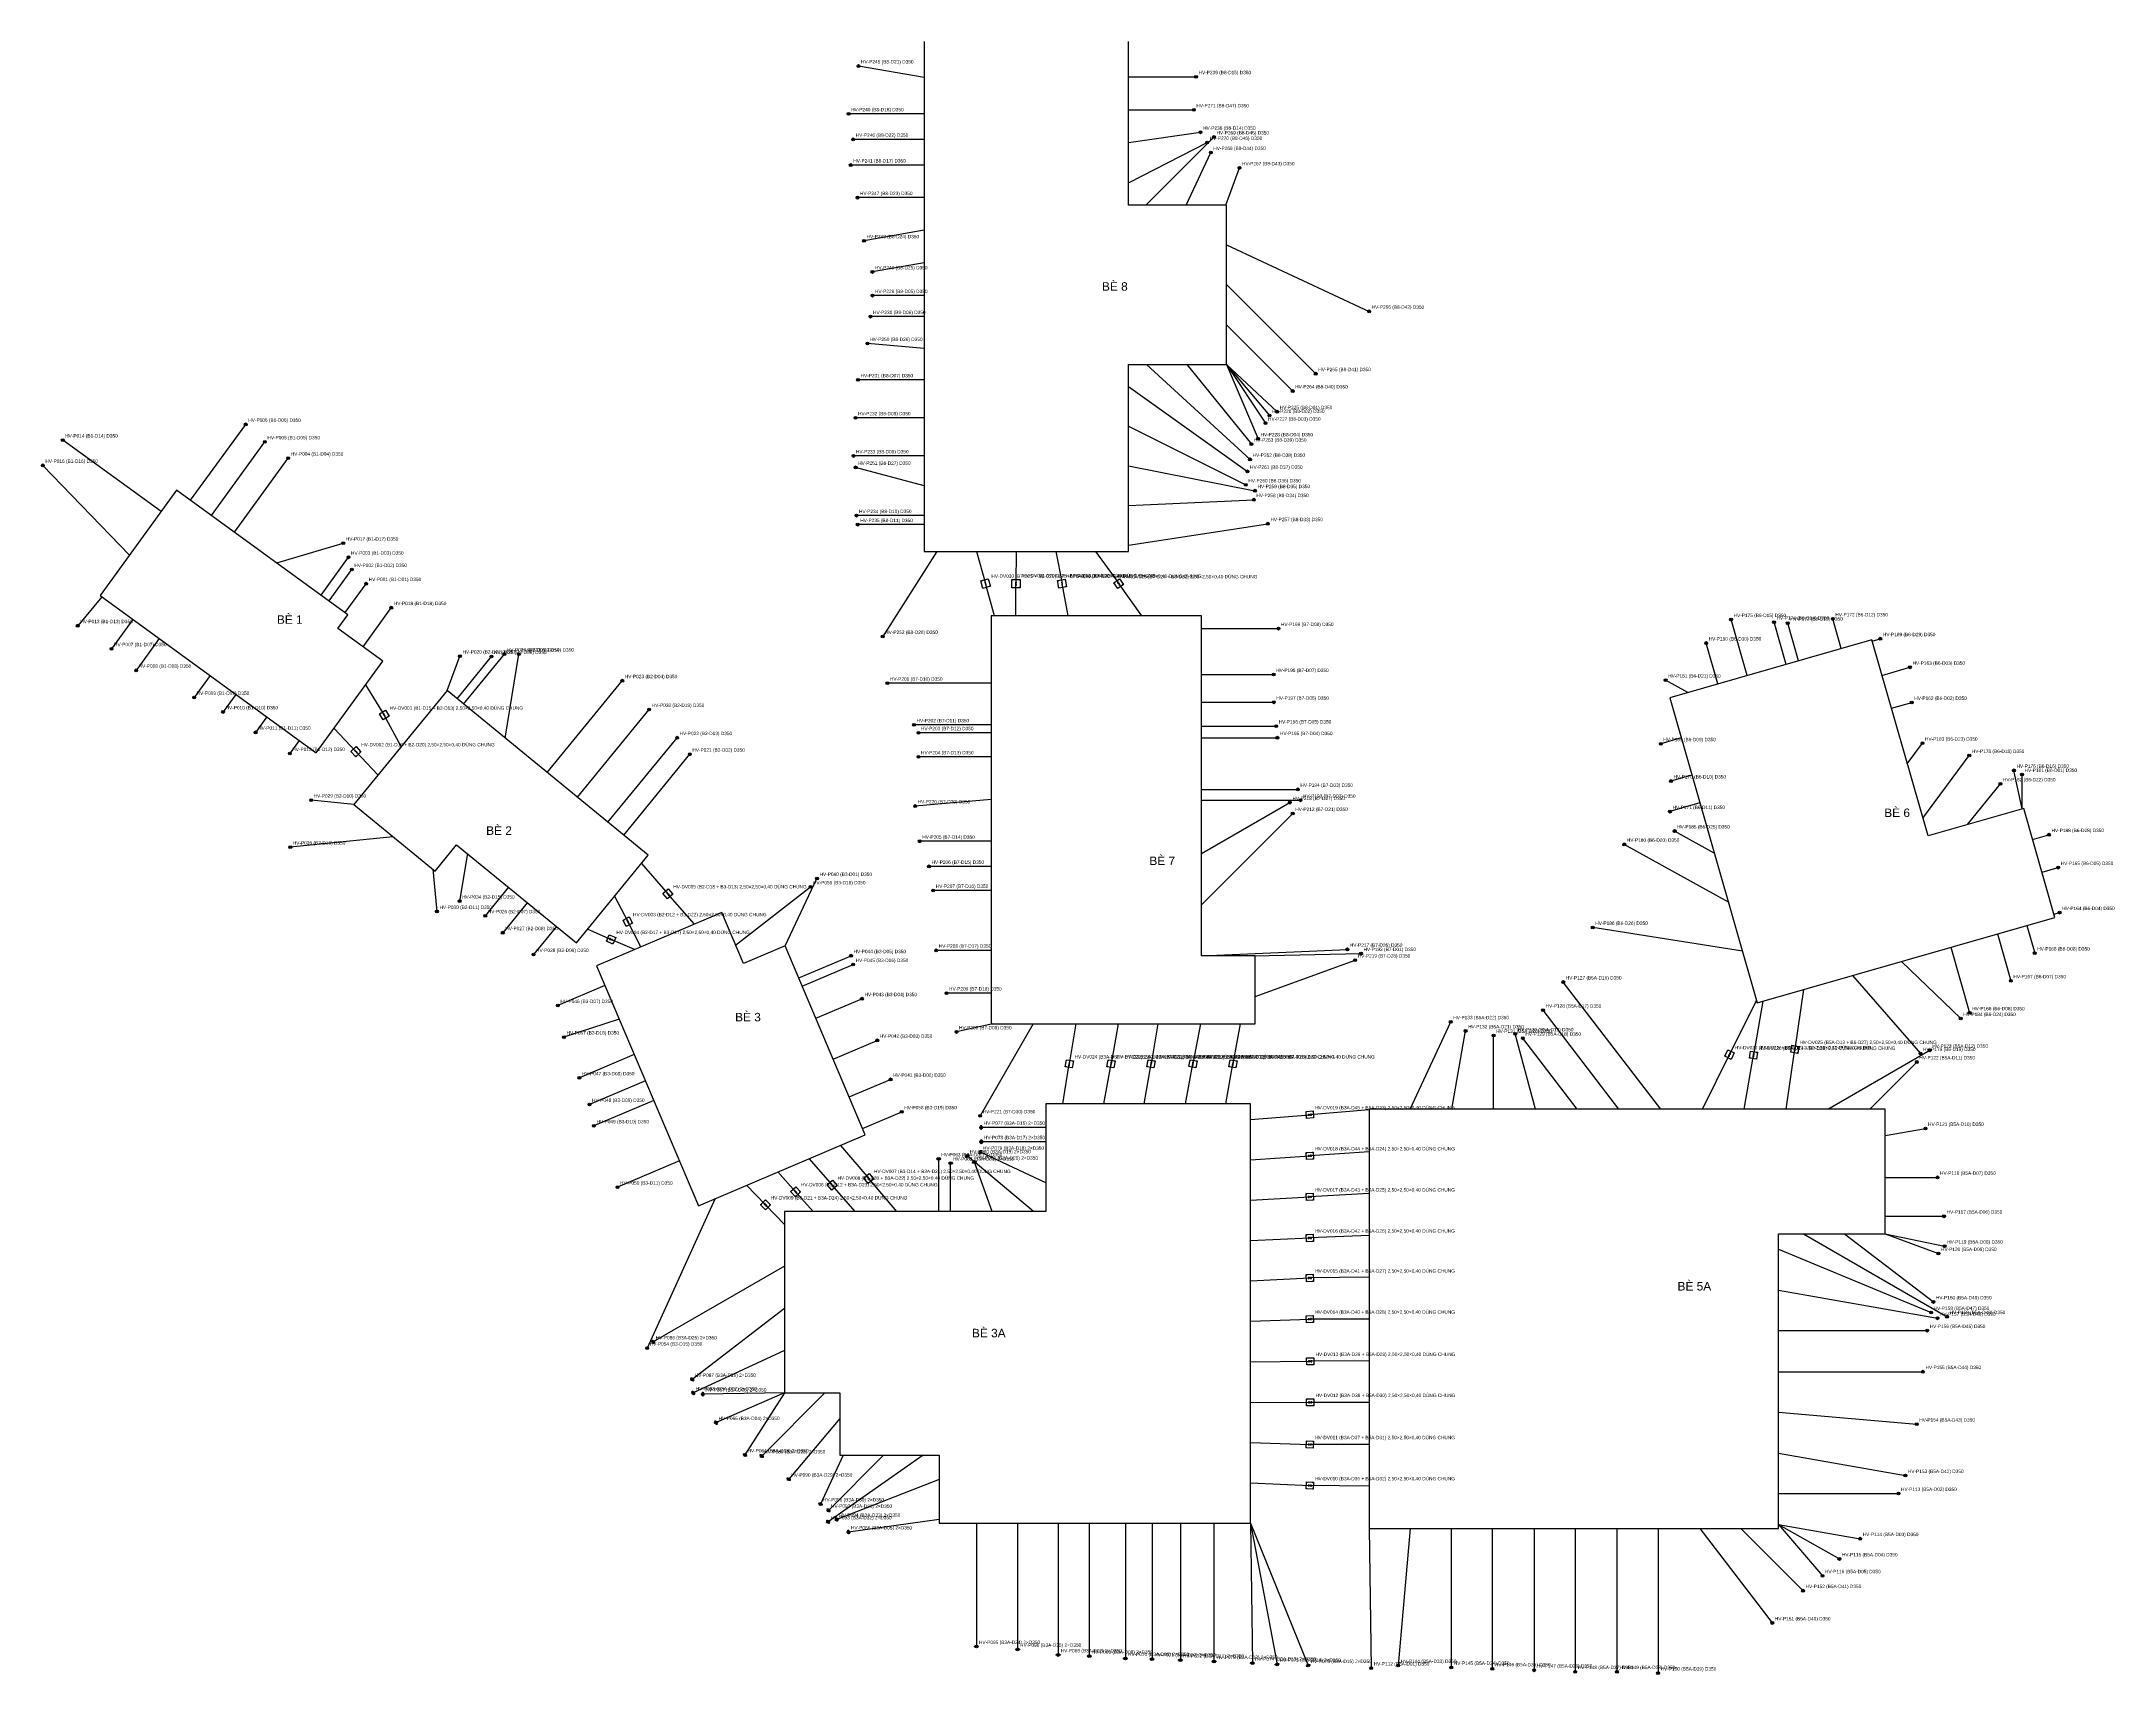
# Model space of a CAD drawing. Header units: metres. Extents: x -250 to 1222, y -294 to 420.
# Drawn here: x -250 to 482, y -294 to 282 of the extents above; entities that cross this region are included whole.
import ezdxf

# ---------------------------------------------------------------- set-up
doc = ezdxf.new("R2010")
doc.units = ezdxf.units.M
for name, color, linetype in [('01_BE_PIN', 4, 'Continuous'), ('02_DAY_NEO_BO', 3, 'Continuous'), ('03_DAY_NEO_DAY', 1, 'Continuous'), ('04_COC_KHOAN_NHOI_BO', 2, 'Continuous'), ('05_DE_NEO_VIT_XOAN', 6, 'Continuous'), ('06_TOA_DO_TEXT', 7, 'Continuous')]:
    doc.layers.add(name, color=color, linetype=linetype)
doc.styles.add('VN', font='arial.ttf')

msp = doc.modelspace()

# ---------------------------------------------------------------- linework, layer by layer
at = {"layer": '01_BE_PIN'}
for p, q in [((61.923, 281.789), (61.923, 101.789)), ((134.151, 224.031), (134.151, 281.789)), ((168.724, 224.031), (134.151, 224.031)), ((168.724, 167.784), (168.724, 224.031)), ((134.151, 101.789), (134.151, 167.784)), ((134.151, 167.784), (168.724, 167.784)), ((-201.895, 123.47), (-228.933, 86.256)), ((-141.431, 79.541), (-201.895, 123.47)), ((61.923, 101.789), (134.151, 101.789)), ((-228.933, 86.256), (-152.609, 30.803)), ((-144.958, 74.687), (-141.431, 79.541)), ((-129.097, 63.164), (-144.958, 74.687)), ((159.885, 79.189), (85.665, 79.189)), ((85.665, 79.189), (85.665, -64.811)), ((159.885, -40.811), (159.885, 79.189)), ((396.461, 70.68), (325.159, 50.235)), ((416.307, 1.469), (396.461, 70.68)), ((-152.609, 30.803), (-129.097, 63.164)), ((-106.453, 52.789), (-139.377, 12.539)), ((-35.436, -5.302), (-106.453, 52.789)), ((325.159, 50.235), (356.031, -57.427)), ((-139.377, 12.539), (-110.681, -10.933)), ((450.095, 11.158), (416.307, 1.469)), ((461.121, -27.293), (450.095, 11.158)), ((-110.681, -10.933), (-103.087, -1.648)), ((-103.087, -1.648), (-60.763, -36.265)), ((-60.763, -36.265), (-35.436, -5.302)), ((-9.473, -25.571), (-53.658, -44.326)), ((-1.842, -43.548), (-9.473, -25.571)), ((356.031, -57.427), (461.121, -27.293)), ((12.886, -37.296), (-1.842, -43.548)), ((41.2, -104.001), (12.886, -37.296)), ((178.855, -40.811), (159.885, -40.811)), ((178.855, -64.811), (178.855, -40.811)), ((-53.658, -44.326), (-17.712, -129.008)), ((85.665, -64.811), (178.855, -64.811)), ((104.939, -93.041), (104.939, -131.025)), ((177.171, -93.041), (104.939, -93.041)), ((177.171, -241.041), (177.171, -93.041)), ((401.135, -94.915), (219.028, -94.915)), ((219.028, -94.915), (219.028, -242.914)), ((401.135, -138.915), (401.135, -94.915)), ((-17.712, -129.008), (41.2, -104.001)), ((104.939, -131.025), (12.644, -131.025)), ((12.644, -131.025), (12.644, -195.043)), ((363.495, -242.914), (363.495, -138.915)), ((363.495, -138.915), (401.135, -138.915)), ((12.644, -195.043), (32.159, -195.043)), ((32.159, -195.043), (32.159, -217.041)), ((32.159, -217.041), (67.299, -217.041)), ((67.299, -217.041), (67.299, -241.041)), ((67.299, -241.041), (177.171, -241.041)), ((219.028, -242.914), (363.495, -242.914))]:
    msp.add_line(p, q, dxfattribs=at)
at = {"layer": '02_DAY_NEO_BO'}
for p, q in [((61.92, 269.04), (38.78, 273.12)), ((134.15, 269.34), (157.94, 269.34)), ((61.92, 256.25), (35.3, 256.25)), ((134.15, 257.66), (157.15, 257.66)), ((134.15, 246.16), (159.54, 249.74)), ((61.92, 247.25), (36.92, 247.25)), ((134.15, 231.96), (161.85, 246.16)), ((140.22, 224.03), (164.26, 248.07)), ((154.47, 224.03), (163.13, 242.61)), ((61.92, 238.18), (36.05, 238.18)), ((168.47, 224.03), (173.26, 237.19)), ((61.92, 226.68), (38.42, 226.68)), ((61.92, 215.18), (40.75, 211.45)), ((168.72, 210.03), (219.02, 186.57)), ((61.92, 203.68), (43.7, 200.47)), ((61.92, 192.12), (43.71, 192.12)), ((168.72, 196.03), (200.19, 164.56)), ((61.92, 184.71), (43.03, 184.71)), ((168.72, 181.78), (192.05, 158.45)), ((61.92, 173.46), (42, 175.2)), ((61.92, 162.4), (38.63, 162.4)), ((140.41, 167.78), (177, 134.34)), ((154.66, 167.78), (177.48, 139.68)), ((168.72, 167.78), (186.59, 151.15)), ((168.72, 167.78), (183.84, 149.81)), ((168.72, 167.78), (182.45, 147.1)), ((168.72, 167.78), (179.81, 141.58)), ((134.15, 160.04), (176.1, 130.11)), ((-196.97, 119.89), (-177.5, 146.69)), ((61.92, 148.99), (37.72, 148.99)), ((-207.39, 115.91), (-242.11, 141.14)), ((-189.61, 114.55), (-170.74, 140.52)), ((134.15, 146.04), (175.51, 125.33)), ((-218.54, 100.56), (-249.1, 132.21)), ((-181.48, 108.64), (-162.49, 134.77)), ((61.92, 135.54), (37.02, 135.54)), ((134.15, 132.04), (178.74, 123.28)), ((61.92, 125.04), (37.77, 131.51)), ((134.15, 118.04), (178.32, 120.11)), ((61.92, 114.48), (38.08, 114.48)), ((61.92, 111.31), (38.52, 111.31)), ((134.15, 104.04), (183.3, 111.63)), ((-166.55, 97.79), (-143.06, 104.76)), ((-150.92, 86.44), (-141.23, 99.78)), ((-148.1, 84.39), (-140.05, 95.47)), ((66.4, 101.79), (47.33, 71.85)), ((-142.42, 80.26), (-134.99, 90.48)), ((-228.29, 85.79), (-236.81, 75.64)), ((-136.1, 68.25), (-126.11, 82.01)), ((-217.37, 77.86), (-224.88, 67.52)), ((159.89, 74.62), (187.02, 74.62)), ((352.44, 58.06), (346.78, 77.8)), ((366.23, 62.01), (361.96, 76.91)), ((370.59, 63.26), (366.78, 76.56)), ((385.7, 67.59), (382.71, 78.03)), ((-208.05, 71.09), (-216.19, 59.89)), ((342.13, 55.1), (337.99, 69.52)), ((396.59, 70.22), (399.47, 71.05)), ((-106.45, 52.79), (-101.87, 64.92)), ((-102.9, 49.88), (-90.73, 64.76)), ((-100.61, 48.01), (-86.21, 65.61)), ((-85.94, 36.01), (-81.11, 65.62)), ((400.06, 58.14), (409.94, 60.97)), ((-190.1, 58.04), (-195.7, 50.34)), ((-181.01, 51.43), (-185.52, 45.22)), ((-71.07, 23.85), (-44.58, 56.23)), ((85.67, 55.35), (49, 55.35)), ((159.89, 58.42), (185.32, 58.42)), ((331.55, 52.07), (323.68, 56.43)), ((-60.4, 15.12), (-35.07, 46.08)), ((159.89, 48.63), (185.37, 48.63)), ((403.39, 46.53), (410.55, 48.58)), ((-170.05, 43.48), (-174.02, 38.02)), ((85.67, 40.67), (58.4, 40.67)), ((85.67, 37.88), (59.95, 37.88)), ((159.89, 40.23), (186.22, 40.23)), ((-158.6, 35.15), (-161.95, 30.54)), ((-49.63, 6.31), (-25.24, 36.13)), ((-44.08, 1.77), (-20.75, 30.29)), ((85.67, 29.37), (59.97, 29.37)), ((159.89, 36.14), (186.66, 36.14)), ((329.22, 36.07), (321.97, 33.99)), ((409, 26.97), (414.35, 34.2)), ((414.51, 7.74), (430.87, 29.84)), ((332.98, 22.96), (325.58, 20.84)), ((449.55, 11), (446.63, 24.6)), ((449.55, 11), (449.49, 23.16)), ((159.89, 17.89), (193.88, 17.89)), ((430.22, 5.46), (441.86, 19.84)), ((-139.38, 12.54), (-154.43, 14.11)), ((85.67, 14.38), (58.77, 12.03)), ((159.89, 14.05), (194.79, 14.05)), ((159.89, -4.78), (191.07, 13.22)), ((159.89, -22.78), (192.06, 9.39)), ((335.81, 13.1), (325.22, 10.06)), ((-125.44, 1.14), (-161.76, -2.49)), ((340.87, -4.56), (326.88, 3.2)), ((453.22, 0.27), (458.99, 1.92)), ((-99.27, -4.77), (-102.01, -21.55)), ((85.67, -0.42), (60.4, -0.42)), ((345.83, -21.86), (309.1, -1.49)), ((-111.51, -10.25), (-110.01, -25.18)), ((12.88, -37.3), (24.14, -13.54)), ((85.67, -9.27), (63.67, -9.27)), ((456.54, -11.33), (462.26, -9.7)), ((-84.74, -16.66), (-92.95, -26.7)), ((-4.58, -37.1), (21.83, -16.49)), ((85.67, -17.76), (65.17, -17.76)), ((-78.11, -22.08), (-86.78, -32.68)), ((460.79, -26.14), (462.77, -25.58)), ((-67.82, -30.5), (-75.9, -40.38)), ((350.79, -39.16), (297.95, -30.81)), ((440.82, -33.11), (445.56, -49.66)), ((451.17, -30.15), (453.96, -39.87)), ((17.7, -48.63), (36.15, -40.8)), ((85.67, -38.89), (66.21, -38.89)), ((159.89, -40.78), (211.34, -38.54)), ((178.28, -40.81), (216.14, -40.06)), ((178.86, -55.19), (214.1, -42.36)), ((406.98, -42.82), (427.84, -62.97)), ((424.36, -37.83), (430.99, -60.94)), ((18.93, -51.54), (36.91, -43.91)), ((321.97, -94.91), (287.57, -50.09)), ((389.67, -47.78), (413.63, -75.32)), ((-50.69, -51.32), (-67.33, -58.38)), ((23.74, -62.88), (40.02, -55.97)), ((85.67, -53.98), (69.88, -53.98)), ((-45.66, -63.17), (-65.16, -69.51)), ((86.23, -64.81), (73.39, -67.7)), ((100.48, -64.81), (81.73, -97.29)), ((233.47, -94.91), (247.84, -64.1)), ((307.22, -94.91), (280.43, -60)), ((29.85, -77.27), (45.42, -70.66)), ((248.22, -94.91), (253.08, -67.34)), ((262.97, -94.91), (262.97, -68.91)), ((277.72, -94.91), (270.6, -68.35)), ((292.47, -94.91), (273.29, -69.92)), ((-40.36, -75.67), (-59.73, -83.89)), ((380.97, -94.91), (416.91, -74.16)), ((395.72, -94.91), (412.34, -78.29)), ((-36.44, -84.9), (-56.16, -93.27)), ((35.52, -90.62), (50.13, -84.42)), ((-33.48, -91.86), (-54.6, -100.83)), ((40.23, -101.72), (54.04, -95.87)), ((104.94, -101.35), (82.12, -101.35)), ((401.14, -104.25), (415.42, -101.73)), ((104.94, -106.44), (82.15, -106.44)), ((-24.42, -113.2), (-46.25, -122.46)), ((67.1, -131.02), (67.1, -112.47)), ((71.3, -131.02), (71.3, -113.98)), ((100.52, -131.02), (77.16, -111.41)), ((86.02, -131.02), (79.69, -113.64)), ((104.94, -120.94), (81.83, -110.16)), ((401.14, -119), (419.64, -119)), ((-11.75, -126.48), (-35.8, -179.26)), ((372.35, -138.91), (423.01, -168.16)), ((386.85, -138.91), (418.19, -162.96)), ((401.14, -132.72), (421.97, -132.72)), ((401.14, -138.91), (422.16, -143.26)), ((401.14, -138.91), (419.97, -145.88)), ((363.5, -144.31), (417.4, -166.67)), ((12.64, -150.32), (-33.69, -177.07)), ((363.5, -158.81), (419.63, -168.71)), ((12.64, -165.32), (-19.89, -190.28)), ((363.5, -173.06), (416, -173.06)), ((12.64, -180.07), (-19.53, -195.07)), ((363.5, -187.56), (414.5, -187.56)), ((12.64, -195.04), (-16.15, -195.46)), ((12.64, -195.04), (-11.5, -205.54)), ((12.64, -195.04), (-1.29, -216.94)), ((26.89, -195.04), (4.62, -217.31)), ((32.16, -204.02), (14.16, -225.47)), ((363.5, -201.81), (412.31, -206.08)), ((33.39, -217.04), (25.36, -234.26)), ((61.64, -217.04), (28.05, -240.56)), ((47.64, -217.04), (28.19, -236.49)), ((363.5, -216.31), (408.31, -224.21)), ((67.3, -225.63), (31.09, -239.68)), ((363.5, -230.56), (405.89, -230.56)), ((67.3, -239.68), (35.26, -244.13)), ((80.44, -241.04), (80.44, -284.54)), ((94.94, -241.04), (94.94, -285.54)), ((109.27, -241.04), (109.27, -287.5)), ((120.26, -241.04), (120.26, -287.94)), ((132.99, -241.04), (132.99, -288.76)), ((142.42, -241.04), (142.42, -288.94)), ((152.41, -241.04), (152.41, -289.34)), ((164.26, -241.04), (164.26, -289.8)), ((177.17, -241.04), (177.85, -290.39)), ((177.17, -241.04), (186.56, -290.82)), ((177.17, -241.04), (197.5, -291.25)), ((363.5, -241.47), (392.37, -246.48)), ((363.5, -241.47), (385.01, -253.64)), ((363.5, -241.47), (379.04, -259.57)), ((219.03, -242.91), (219.74, -292.14)), ((233.52, -242.91), (229.29, -291.23)), ((248.02, -242.91), (248.02, -291.91)), ((262.52, -242.91), (262.52, -292.41)), ((277.27, -242.91), (277.27, -292.91)), ((291.77, -242.91), (291.77, -293.41)), ((306.52, -242.91), (306.52, -293.41)), ((321.02, -242.91), (321.02, -293.91)), ((335.77, -242.91), (361.34, -276.23)), ((350.27, -242.91), (372.19, -264.83))]:
    msp.add_line(p, q, dxfattribs=at)
at = {"layer": '03_DAY_NEO_DAY'}
for p, q in [((80.4, 101.79), (83.63, 90.49)), ((94.4, 101.79), (94.38, 90.49)), ((108.4, 101.79), (110.63, 90.49)), ((122.4, 101.79), (130.63, 90.49)), ((86.85, 79.19), (83.63, 90.49)), ((94.35, 79.19), (94.38, 90.49)), ((112.85, 79.19), (110.63, 90.49)), ((138.85, 79.19), (130.63, 90.49)), ((-135.18, 54.8), (-128.58, 44.11)), ((-122.6, 33.05), (-128.58, 44.11)), ((-146.34, 39.43), (-138.58, 31.21)), ((-130.83, 22.99), (-138.58, 31.21)), ((-37.81, -8.2), (-28.46, -18.93)), ((-47.31, -19.81), (-42.64, -28.74)), ((-19.11, -29.66), (-28.46, -18.93)), ((-37.98, -37.67), (-42.64, -28.74)), ((-56.8, -31.42), (-48.54, -35.03)), ((-40.28, -38.65), (-48.54, -35.03)), ((355.76, -56.46), (346.24, -75.68)), ((357.95, -56.88), (354.71, -75.89)), ((372.37, -52.74), (369.3, -73.82)), ((115.48, -64.81), (113.2, -78.93)), ((130.48, -64.81), (127.95, -78.93)), ((144.48, -64.81), (142.07, -78.93)), ((159.48, -64.81), (156.82, -78.93)), ((173.48, -64.81), (170.95, -78.93)), ((110.92, -93.04), (113.2, -78.93)), ((125.42, -93.04), (127.95, -78.93)), ((139.67, -93.04), (142.07, -78.93)), ((154.17, -93.04), (156.82, -78.93)), ((168.42, -93.04), (170.95, -78.93)), ((336.72, -94.91), (346.24, -75.68)), ((351.47, -94.91), (354.71, -75.89)), ((366.22, -94.91), (369.3, -73.82)), ((177.17, -98.54), (198.1, -96.88)), ((219.03, -95.22), (198.1, -96.88)), ((32.43, -107.72), (42.39, -119.37)), ((21.39, -112.41), (29.5, -121.71)), ((177.17, -112.79), (198.1, -111.38)), ((219.03, -109.97), (198.1, -111.38)), ((-0.71, -121.79), (5.97, -128.68)), ((10.34, -117.1), (16.6, -124.06)), ((22.85, -131.02), (16.6, -124.06)), ((37.6, -131.02), (29.5, -121.71)), ((52.35, -131.02), (42.39, -119.37)), ((12.64, -135.57), (5.97, -128.68)), ((177.17, -127.04), (198.1, -125.88)), ((219.03, -124.72), (198.1, -125.88)), ((177.17, -141.29), (198.1, -140.38)), ((219.03, -139.47), (198.1, -140.38)), ((177.17, -155.54), (198.11, -154.5)), ((219.03, -154.22), (198.11, -154.5)), ((177.17, -169.79), (198.11, -169)), ((219.03, -168.97), (198.11, -169)), ((177.17, -184.04), (198.23, -183.88)), ((219.03, -183.72), (198.23, -183.88)), ((177.17, -198.29), (198.23, -198.38)), ((219.03, -198.47), (198.23, -198.38)), ((177.17, -212.54), (198.11, -213.26)), ((219.03, -213.22), (198.11, -213.26)), ((177.17, -226.79), (198.11, -227.76)), ((219.03, -227.97), (198.11, -227.76))]:
    msp.add_line(p, q, dxfattribs=at)
at = {"layer": '04_COC_KHOAN_NHOI_BO'}
for centre, radius in [((38.78, 273.12), 0.5), ((38.78, 273.12), 0.175), ((157.94, 269.34), 0.5), ((157.94, 269.34), 0.175), ((35.3, 256.25), 0.5), ((35.3, 256.25), 0.175), ((157.15, 257.66), 0.5), ((157.15, 257.66), 0.175), ((159.54, 249.74), 0.5), ((159.54, 249.74), 0.175), ((36.92, 247.25), 0.5), ((36.92, 247.25), 0.175), ((161.85, 246.16), 0.5), ((161.85, 246.16), 0.175), ((163.13, 242.61), 0.5), ((163.13, 242.61), 0.175), ((164.26, 248.07), 0.5), ((164.26, 248.07), 0.175), ((36.05, 238.18), 0.5), ((36.05, 238.18), 0.175), ((173.26, 237.19), 0.5), ((173.26, 237.19), 0.175), ((38.42, 226.68), 0.5), ((38.42, 226.68), 0.175), ((40.75, 211.45), 0.5), ((40.75, 211.45), 0.175), ((43.7, 200.47), 0.5), ((43.7, 200.47), 0.175), ((43.71, 192.12), 0.5), ((43.71, 192.12), 0.175), ((43.03, 184.71), 0.5), ((43.03, 184.71), 0.175), ((219.02, 186.57), 0.5), ((219.02, 186.57), 0.175), ((42, 175.2), 0.5), ((42, 175.2), 0.175), ((38.63, 162.4), 0.5), ((38.63, 162.4), 0.175), ((200.19, 164.56), 0.5), ((200.19, 164.56), 0.175), ((192.05, 158.45), 0.5), ((192.05, 158.45), 0.175), ((-177.5, 146.69), 0.5), ((-177.5, 146.69), 0.175), ((37.72, 148.99), 0.5), ((37.72, 148.99), 0.175), ((182.45, 147.1), 0.5), ((182.45, 147.1), 0.175), ((183.84, 149.81), 0.5), ((183.84, 149.81), 0.175), ((186.59, 151.15), 0.5), ((186.59, 151.15), 0.175), ((-242.11, 141.14), 0.5), ((-242.11, 141.14), 0.175), ((-170.74, 140.52), 0.5), ((-170.74, 140.52), 0.175), ((177.48, 139.68), 0.5), ((177.48, 139.68), 0.175), ((179.81, 141.58), 0.5), ((179.81, 141.58), 0.175), ((-249.1, 132.21), 0.5), ((-249.1, 132.21), 0.175), ((-162.49, 134.77), 0.5), ((-162.49, 134.77), 0.175), ((37.02, 135.54), 0.5), ((37.02, 135.54), 0.175), ((37.77, 131.51), 0.5), ((177, 134.34), 0.5), ((177, 134.34), 0.175), ((37.77, 131.51), 0.175), ((175.51, 125.33), 0.5), ((175.51, 125.33), 0.175), ((176.1, 130.11), 0.5), ((176.1, 130.11), 0.175), ((178.32, 120.11), 0.5), ((178.32, 120.11), 0.175), ((178.74, 123.28), 0.5), ((178.74, 123.28), 0.175), ((38.08, 114.48), 0.5), ((38.08, 114.48), 0.175), ((38.52, 111.31), 0.5), ((38.52, 111.31), 0.175), ((183.3, 111.63), 0.5), ((183.3, 111.63), 0.175), ((-143.06, 104.76), 0.5), ((-143.06, 104.76), 0.175), ((-141.23, 99.78), 0.5), ((-141.23, 99.78), 0.175), ((-140.05, 95.47), 0.5), ((-140.05, 95.47), 0.175), ((-134.99, 90.48), 0.5), ((-134.99, 90.48), 0.175), ((-126.11, 82.01), 0.5), ((-126.11, 82.01), 0.175), ((-236.81, 75.64), 0.5), ((-236.81, 75.64), 0.175), ((187.02, 74.62), 0.5), ((187.02, 74.62), 0.175), ((346.78, 77.8), 0.5), ((346.78, 77.8), 0.175), ((361.96, 76.91), 0.5), ((361.96, 76.91), 0.175), ((366.78, 76.56), 0.5), ((366.78, 76.56), 0.175), ((382.71, 78.03), 0.5), ((382.71, 78.03), 0.175), ((-224.88, 67.52), 0.5), ((-224.88, 67.52), 0.175), ((-86.21, 65.61), 0.5), ((-81.11, 65.62), 0.5), ((47.33, 71.85), 0.5), ((47.33, 71.85), 0.175), ((337.99, 69.52), 0.5), ((337.99, 69.52), 0.175), ((399.47, 71.05), 0.5), ((399.47, 71.05), 0.175), ((-216.19, 59.89), 0.5), ((-216.19, 59.89), 0.175), ((-101.87, 64.92), 0.5), ((-101.87, 64.92), 0.175), ((-90.73, 64.76), 0.5), ((-90.73, 64.76), 0.175), ((-86.21, 65.61), 0.175), ((-81.11, 65.62), 0.175), ((185.32, 58.42), 0.5), ((185.32, 58.42), 0.175), ((409.94, 60.97), 0.5), ((409.94, 60.97), 0.175), ((-44.58, 56.23), 0.5), ((-44.58, 56.23), 0.175), ((49, 55.35), 0.5), ((49, 55.35), 0.175), ((323.68, 56.43), 0.5), ((323.68, 56.43), 0.175), ((-195.7, 50.34), 0.5), ((-195.7, 50.34), 0.175), ((-185.52, 45.22), 0.5), ((-185.52, 45.22), 0.175), ((-35.07, 46.08), 0.5), ((-35.07, 46.08), 0.175), ((185.37, 48.63), 0.5), ((185.37, 48.63), 0.175), ((410.55, 48.58), 0.5), ((410.55, 48.58), 0.175), ((-174.02, 38.02), 0.5), ((-174.02, 38.02), 0.175), ((-25.24, 36.13), 0.5), ((58.4, 40.67), 0.5), ((58.4, 40.67), 0.175), ((59.95, 37.88), 0.5), ((59.95, 37.88), 0.175), ((186.22, 40.23), 0.5), ((186.22, 40.23), 0.175), ((186.66, 36.14), 0.5), ((-161.95, 30.54), 0.5), ((-161.95, 30.54), 0.175), ((-25.24, 36.13), 0.175), ((-20.75, 30.29), 0.5), ((-20.75, 30.29), 0.175), ((59.97, 29.37), 0.5), ((59.97, 29.37), 0.175), ((186.66, 36.14), 0.175), ((321.97, 33.99), 0.5), ((321.97, 33.99), 0.175), ((414.35, 34.2), 0.5), ((414.35, 34.2), 0.175), ((430.87, 29.84), 0.5), ((430.87, 29.84), 0.175), ((446.63, 24.6), 0.5), ((446.63, 24.6), 0.175), ((449.49, 23.16), 0.5), ((449.49, 23.16), 0.175), ((193.88, 17.89), 0.5), ((193.88, 17.89), 0.175), ((325.58, 20.84), 0.5), ((325.58, 20.84), 0.175), ((441.86, 19.84), 0.5), ((441.86, 19.84), 0.175), ((-154.43, 14.11), 0.5), ((-154.43, 14.11), 0.175), ((58.77, 12.03), 0.5), ((58.77, 12.03), 0.175), ((191.07, 13.22), 0.5), ((191.07, 13.22), 0.175), ((192.06, 9.39), 0.5), ((192.06, 9.39), 0.175), ((194.79, 14.05), 0.5), ((194.79, 14.05), 0.175), ((325.22, 10.06), 0.5), ((325.22, 10.06), 0.175), ((60.4, -0.42), 0.5), ((326.88, 3.2), 0.5), ((326.88, 3.2), 0.175), ((458.99, 1.92), 0.5), ((458.99, 1.92), 0.175), ((-161.76, -2.49), 0.5), ((-161.76, -2.49), 0.175), ((60.4, -0.42), 0.175), ((309.1, -1.49), 0.5), ((309.1, -1.49), 0.175), ((24.14, -13.54), 0.5), ((24.14, -13.54), 0.175), ((63.67, -9.27), 0.5), ((63.67, -9.27), 0.175), ((462.26, -9.7), 0.5), ((462.26, -9.7), 0.175), ((-102.01, -21.55), 0.5), ((-102.01, -21.55), 0.175), ((21.83, -16.49), 0.5), ((21.83, -16.49), 0.175), ((65.17, -17.76), 0.5), ((65.17, -17.76), 0.175), ((-110.01, -25.18), 0.5), ((-110.01, -25.18), 0.175), ((-92.95, -26.7), 0.5), ((-92.95, -26.7), 0.175), ((462.77, -25.58), 0.5), ((462.77, -25.58), 0.175), ((-86.78, -32.68), 0.5), ((-86.78, -32.68), 0.175), ((297.95, -30.81), 0.5), ((297.95, -30.81), 0.175), ((-75.9, -40.38), 0.5), ((-75.9, -40.38), 0.175), ((36.15, -40.8), 0.5), ((36.15, -40.8), 0.175), ((36.91, -43.91), 0.5), ((36.91, -43.91), 0.175), ((66.21, -38.89), 0.5), ((66.21, -38.89), 0.175), ((211.34, -38.54), 0.5), ((211.34, -38.54), 0.175), ((214.1, -42.36), 0.5), ((214.1, -42.36), 0.175), ((216.14, -40.06), 0.5), ((216.14, -40.06), 0.175), ((453.96, -39.87), 0.5), ((453.96, -39.87), 0.175), ((287.57, -50.09), 0.5), ((287.57, -50.09), 0.175), ((445.56, -49.66), 0.5), ((445.56, -49.66), 0.175), ((-67.33, -58.38), 0.5), ((-67.33, -58.38), 0.175), ((40.02, -55.97), 0.5), ((40.02, -55.97), 0.175), ((69.88, -53.98), 0.5), ((69.88, -53.98), 0.175), ((247.84, -64.1), 0.5), ((247.84, -64.1), 0.175), ((280.43, -60), 0.5), ((280.43, -60), 0.175), ((427.84, -62.97), 0.5), ((427.84, -62.97), 0.175), ((430.99, -60.94), 0.5), ((430.99, -60.94), 0.175), ((-65.16, -69.51), 0.5), ((-65.16, -69.51), 0.175), ((45.42, -70.66), 0.5), ((45.42, -70.66), 0.175), ((73.39, -67.7), 0.5), ((73.39, -67.7), 0.175), ((253.08, -67.34), 0.5), ((253.08, -67.34), 0.175), ((262.97, -68.91), 0.5), ((262.97, -68.91), 0.175), ((270.6, -68.35), 0.5), ((270.6, -68.35), 0.175), ((273.29, -69.92), 0.5), ((273.29, -69.92), 0.175), ((412.34, -78.29), 0.5), ((412.34, -78.29), 0.175), ((413.63, -75.32), 0.5), ((413.63, -75.32), 0.175), ((416.91, -74.16), 0.5), ((416.91, -74.16), 0.175), ((-59.73, -83.89), 0.5), ((-59.73, -83.89), 0.175), ((50.13, -84.42), 0.5), ((50.13, -84.42), 0.175), ((-56.16, -93.27), 0.5), ((-56.16, -93.27), 0.175), ((-54.6, -100.83), 0.5), ((-54.6, -100.83), 0.175), ((54.04, -95.87), 0.5), ((54.04, -95.87), 0.175), ((81.73, -97.29), 0.5), ((81.73, -97.29), 0.175), ((82.12, -101.35), 0.5), ((82.12, -100.825), 0.175), ((82.12, -101.875), 0.175), ((415.42, -101.73), 0.5), ((415.42, -101.73), 0.175), ((81.83, -110.16), 0.5), ((82.15, -106.44), 0.5), ((82.052, -109.684), 0.175), ((82.15, -105.915), 0.175), ((82.15, -106.965), 0.175), ((66.575, -112.47), 0.175), ((67.1, -112.47), 0.5), ((67.625, -112.47), 0.175), ((70.775, -113.98), 0.175), ((71.3, -113.98), 0.5), ((71.825, -113.98), 0.175), ((76.822, -111.812), 0.175), ((77.16, -111.41), 0.5), ((77.498, -111.008), 0.175), ((79.197, -113.82), 0.175), ((79.69, -113.64), 0.5), ((80.183, -113.46), 0.175), ((81.608, -110.636), 0.175), ((-46.25, -122.46), 0.5), ((-46.25, -122.46), 0.175), ((419.64, -119), 0.5), ((419.64, -119), 0.175), ((421.97, -132.72), 0.5), ((421.97, -132.72), 0.175), ((419.97, -145.88), 0.5), ((419.97, -145.88), 0.175), ((422.16, -143.26), 0.5), ((422.16, -143.26), 0.175), ((417.4, -166.67), 0.5), ((417.4, -166.67), 0.175), ((418.19, -162.96), 0.5), ((418.19, -162.96), 0.175), ((419.63, -168.71), 0.5), ((423.01, -168.16), 0.5), ((423.01, -168.16), 0.175), ((416, -173.06), 0.5), ((416, -173.06), 0.175), ((419.63, -168.71), 0.175), ((-35.8, -179.26), 0.5), ((-35.8, -179.26), 0.175), ((-33.69, -177.07), 0.5), ((-33.953, -176.615), 0.175), ((-33.427, -177.525), 0.175), ((-19.89, -190.28), 0.5), ((-20.21, -189.863), 0.175), ((414.5, -187.56), 0.5), ((414.5, -187.56), 0.175), ((-19.53, -195.07), 0.5), ((-19.752, -194.594), 0.175), ((-19.57, -190.697), 0.175), ((-19.308, -195.546), 0.175), ((-16.15, -195.46), 0.5), ((-16.158, -194.935), 0.175), ((-16.142, -195.985), 0.175), ((-11.709, -205.059), 0.175), ((-11.5, -205.54), 0.5), ((-11.291, -206.021), 0.175), ((412.31, -206.08), 0.5), ((412.31, -206.08), 0.175), ((-1.733, -216.658), 0.175), ((-1.29, -216.94), 0.5), ((-0.847, -217.222), 0.175), ((4.249, -216.939), 0.175), ((4.62, -217.31), 0.5), ((4.991, -217.681), 0.175), ((13.758, -225.133), 0.175), ((14.16, -225.47), 0.5), ((14.562, -225.807), 0.175), ((408.31, -224.21), 0.5), ((408.31, -224.21), 0.175), ((24.884, -234.038), 0.175), ((25.36, -234.26), 0.5), ((405.89, -230.56), 0.5), ((405.89, -230.56), 0.175), ((25.836, -234.482), 0.175), ((28.05, -240.56), 0.5), ((27.749, -240.13), 0.175), ((27.819, -236.119), 0.175), ((28.19, -236.49), 0.5), ((28.351, -240.99), 0.175), ((28.561, -236.861), 0.175), ((31.09, -239.68), 0.5), ((30.9, -239.191), 0.175), ((31.28, -240.169), 0.175), ((35.26, -244.13), 0.5), ((35.188, -243.61), 0.175), ((35.332, -244.65), 0.175), ((392.37, -246.48), 0.5), ((392.37, -246.48), 0.175), ((385.01, -253.64), 0.5), ((385.01, -253.64), 0.175), ((379.04, -259.57), 0.5), ((379.04, -259.57), 0.175), ((372.19, -264.83), 0.5), ((372.19, -264.83), 0.175), ((361.34, -276.23), 0.5), ((361.34, -276.23), 0.175), ((79.915, -284.54), 0.175), ((80.44, -284.54), 0.5), ((80.965, -284.54), 0.175), ((94.415, -285.54), 0.175), ((94.94, -285.54), 0.5), ((95.465, -285.54), 0.175), ((108.745, -287.5), 0.175), ((109.27, -287.5), 0.5), ((109.795, -287.5), 0.175), ((119.735, -287.94), 0.175), ((120.26, -287.94), 0.5), ((120.785, -287.94), 0.175), ((132.465, -288.76), 0.175), ((132.99, -288.76), 0.5), ((133.515, -288.76), 0.175), ((141.895, -288.94), 0.175), ((142.42, -288.94), 0.5), ((142.945, -288.94), 0.175), ((151.885, -289.34), 0.175), ((152.41, -289.34), 0.5), ((152.935, -289.34), 0.175), ((163.735, -289.8), 0.175), ((164.26, -289.8), 0.5), ((164.785, -289.8), 0.175), ((177.325, -290.397), 0.175), ((177.85, -290.39), 0.5), ((178.375, -290.383), 0.175), ((186.044, -290.917), 0.175), ((186.56, -290.82), 0.5), ((187.076, -290.723), 0.175), ((197.013, -291.447), 0.175), ((197.5, -291.25), 0.5), ((197.987, -291.053), 0.175), ((219.74, -292.14), 0.5), ((219.74, -292.14), 0.175), ((229.29, -291.23), 0.5), ((229.29, -291.23), 0.175), ((248.02, -291.91), 0.5), ((248.02, -291.91), 0.175), ((262.52, -292.41), 0.5), ((262.52, -292.41), 0.175), ((277.27, -292.91), 0.5), ((277.27, -292.91), 0.175), ((291.77, -293.41), 0.5), ((291.77, -293.41), 0.175), ((306.52, -293.41), 0.5), ((306.52, -293.41), 0.175), ((321.02, -293.91), 0.5), ((321.02, -293.91), 0.175)]:
    msp.add_circle(centre, radius, dxfattribs=at)
for p in [(38.78, 273.12), (157.94, 269.34), (35.3, 256.25), (157.15, 257.66), (159.54, 249.74), (36.92, 247.25), (161.85, 246.16), (163.13, 242.61), (164.26, 248.07), (36.05, 238.18), (173.26, 237.19), (38.42, 226.68), (40.75, 211.45), (43.7, 200.47), (43.71, 192.12), (43.03, 184.71), (219.02, 186.57), (42, 175.2), (38.63, 162.4), (200.19, 164.56), (192.05, 158.45), (-177.5, 146.69), (37.72, 148.99), (182.45, 147.1), (183.84, 149.81), (186.59, 151.15), (-242.11, 141.14), (-170.74, 140.52), (177.48, 139.68), (179.81, 141.58), (-249.1, 132.21), (-162.49, 134.77), (37.02, 135.54), (177, 134.34), (37.77, 131.51), (175.51, 125.33), (176.1, 130.11), (178.32, 120.11), (178.74, 123.28), (38.08, 114.48), (38.52, 111.31), (183.3, 111.63), (-143.06, 104.76), (-141.23, 99.78), (-140.05, 95.47), (-134.99, 90.48), (-126.11, 82.01), (-236.81, 75.64), (187.02, 74.62), (346.78, 77.8), (361.96, 76.91), (366.78, 76.56), (382.71, 78.03), (-224.88, 67.52), (47.33, 71.85), (337.99, 69.52), (399.47, 71.05), (-216.19, 59.89), (-101.87, 64.92), (-90.73, 64.76), (-86.21, 65.61), (-81.11, 65.62), (409.94, 60.97), (-44.58, 56.23), (49, 55.35), (185.32, 58.42), (323.68, 56.43), (-195.7, 50.34), (-185.52, 45.22), (-35.07, 46.08), (185.37, 48.63), (410.55, 48.58), (-174.02, 38.02), (58.4, 40.67), (59.95, 37.88), (186.22, 40.23), (-161.95, 30.54), (-25.24, 36.13), (-20.75, 30.29), (59.97, 29.37), (186.66, 36.14), (321.97, 33.99), (414.35, 34.2), (430.87, 29.84), (446.63, 24.6), (449.49, 23.16), (193.88, 17.89), (325.58, 20.84), (441.86, 19.84), (-154.43, 14.11), (58.77, 12.03), (191.07, 13.22), (192.06, 9.39), (194.79, 14.05), (325.22, 10.06), (326.88, 3.2), (458.99, 1.92), (-161.76, -2.49), (60.4, -0.42), (309.1, -1.49), (24.14, -13.54), (63.67, -9.27), (462.26, -9.7), (-102.01, -21.55), (21.83, -16.49), (65.17, -17.76), (-110.01, -25.18), (-92.95, -26.7), (462.77, -25.58), (-86.78, -32.68), (297.95, -30.81), (-75.9, -40.38), (36.15, -40.8), (66.21, -38.89), (211.34, -38.54), (214.1, -42.36), (216.14, -40.06), (453.96, -39.87), (36.91, -43.91), (287.57, -50.09), (445.56, -49.66), (-67.33, -58.38), (40.02, -55.97), (69.88, -53.98), (247.84, -64.1), (280.43, -60), (427.84, -62.97), (430.99, -60.94), (-65.16, -69.51), (45.42, -70.66), (73.39, -67.7), (253.08, -67.34), (262.97, -68.91), (270.6, -68.35), (273.29, -69.92), (412.34, -78.29), (413.63, -75.32), (416.91, -74.16), (-59.73, -83.89), (50.13, -84.42), (-56.16, -93.27), (-54.6, -100.83), (54.04, -95.87), (81.73, -97.29), (82.12, -101.35), (415.42, -101.73), (82.15, -106.44), (67.1, -112.47), (71.3, -113.98), (77.16, -111.41), (79.69, -113.64), (81.83, -110.16), (-46.25, -122.46), (419.64, -119), (421.97, -132.72), (419.97, -145.88), (422.16, -143.26), (417.4, -166.67), (418.19, -162.96), (423.01, -168.16), (416, -173.06), (419.63, -168.71), (-35.8, -179.26), (-33.69, -177.07), (414.5, -187.56), (-19.89, -190.28), (-19.53, -195.07), (-16.15, -195.46), (-11.5, -205.54), (412.31, -206.08), (-1.29, -216.94), (4.62, -217.31), (14.16, -225.47), (408.31, -224.21), (405.89, -230.56), (25.36, -234.26), (28.05, -240.56), (28.19, -236.49), (31.09, -239.68), (35.26, -244.13), (392.37, -246.48), (385.01, -253.64), (379.04, -259.57), (372.19, -264.83), (361.34, -276.23), (80.44, -284.54), (94.94, -285.54), (109.27, -287.5), (120.26, -287.94), (132.99, -288.76), (142.42, -288.94), (152.41, -289.34), (164.26, -289.8), (177.85, -290.39), (186.56, -290.82), (197.5, -291.25), (219.74, -292.14), (229.29, -291.23), (248.02, -291.91), (262.52, -292.41), (277.27, -292.91), (291.77, -293.41), (306.52, -293.41), (321.02, -293.91)]:
    msp.add_point(p, dxfattribs=at)
at = {"layer": '05_DE_NEO_VIT_XOAN'}
for p, q in [((81.931, 91.436), (84.576, 92.189)), ((82.684, 88.791), (81.931, 91.436)), ((85.329, 89.544), (82.684, 88.791)), ((83.67, 91.025), (83.37, 91.025)), ((83.37, 91.025), (83.37, 90.725)), ((83.37, 90.725), (83.67, 90.725)), ((83.89, 90.255), (83.59, 90.255)), ((83.59, 90.255), (83.59, 89.955)), ((83.59, 89.955), (83.89, 89.955)), ((83.67, 90.725), (83.67, 91.025)), ((83.89, 89.955), (83.89, 90.255)), ((84.576, 92.189), (85.329, 89.544)), ((92.875, 88.995), (92.885, 91.995)), ((95.875, 88.985), (92.875, 88.995)), ((92.885, 91.995), (95.885, 91.985)), ((94.529, 90.24), (94.229, 90.24)), ((94.229, 90.24), (94.229, 89.94)), ((94.229, 89.94), (94.529, 89.94)), ((94.531, 91.04), (94.231, 91.04)), ((94.231, 91.04), (94.231, 90.74)), ((94.231, 90.74), (94.531, 90.74)), ((94.529, 89.94), (94.529, 90.24)), ((94.531, 90.74), (94.531, 91.04)), ((95.885, 91.985), (95.875, 88.985)), ((109.016, 91.575), (111.715, 92.104)), ((109.545, 88.876), (109.016, 91.575)), ((112.244, 89.405), (109.545, 88.876)), ((110.702, 91.032), (110.402, 91.032)), ((110.402, 91.032), (110.402, 90.732)), ((110.402, 90.732), (110.702, 90.732)), ((110.857, 90.247), (110.557, 90.247)), ((110.557, 90.247), (110.557, 89.947)), ((110.557, 89.947), (110.857, 89.947)), ((110.702, 90.732), (110.702, 91.032)), ((110.857, 89.947), (110.857, 90.247)), ((111.715, 92.104), (112.244, 89.405)), ((128.884, 90.767), (130.907, 92.236)), ((130.353, 88.744), (128.884, 90.767)), ((130.544, 90.963), (130.244, 90.963)), ((130.244, 90.963), (130.244, 90.663)), ((130.244, 90.663), (130.544, 90.663)), ((132.376, 90.213), (130.353, 88.744)), ((130.544, 90.663), (130.544, 90.963)), ((131.015, 90.316), (130.715, 90.316)), ((130.715, 90.316), (130.715, 90.016)), ((130.715, 90.016), (131.015, 90.016)), ((130.907, 92.236), (132.376, 90.213)), ((131.015, 90.016), (131.015, 90.316)), ((-130.3, 44.517), (-128.173, 45.83)), ((-128.987, 42.39), (-130.3, 44.517)), ((-128.64, 44.6), (-128.94, 44.6)), ((-128.94, 44.6), (-128.94, 44.3)), ((-128.94, 44.3), (-128.64, 44.3)), ((-128.64, 44.3), (-128.64, 44.6)), ((-128.24, 43.908), (-128.54, 43.908)), ((-128.54, 43.908), (-128.54, 43.608)), ((-128.24, 43.608), (-128.24, 43.908)), ((-128.173, 45.83), (-126.86, 43.703)), ((-126.86, 43.703), (-128.987, 42.39)), ((-128.54, 43.608), (-128.24, 43.608)), ((-140.347, 31.259), (-138.531, 32.977)), ((-138.629, 29.443), (-140.347, 31.259)), ((-138.705, 31.651), (-139.005, 31.651)), ((-139.005, 31.651), (-139.005, 31.351)), ((-139.005, 31.351), (-138.705, 31.351)), ((-138.705, 31.351), (-138.705, 31.651)), ((-136.813, 31.161), (-138.629, 29.443)), ((-138.531, 32.977), (-136.813, 31.161)), ((-138.156, 31.069), (-138.456, 31.069)), ((-138.456, 31.069), (-138.456, 30.769)), ((-138.456, 30.769), (-138.156, 30.769)), ((-138.156, 30.769), (-138.156, 31.069)), ((-30.224, -18.81), (-28.34, -17.166)), ((-28.58, -20.694), (-30.224, -18.81)), ((-28.573, -18.479), (-28.873, -18.479)), ((-28.873, -18.479), (-28.873, -18.779)), ((-28.873, -18.779), (-28.573, -18.779)), ((-26.696, -19.05), (-28.58, -20.694)), ((-28.573, -18.779), (-28.573, -18.479)), ((-28.047, -19.081), (-28.347, -19.081)), ((-28.347, -19.081), (-28.347, -19.381)), ((-28.347, -19.381), (-28.047, -19.381)), ((-28.34, -17.166), (-26.696, -19.05)), ((-28.047, -19.381), (-28.047, -19.081)), ((-44.327, -28.211), (-42.111, -27.053)), ((-43.169, -30.427), (-44.327, -28.211)), ((-40.953, -29.269), (-43.169, -30.427)), ((-42.675, -28.236), (-42.975, -28.236)), ((-42.975, -28.236), (-42.975, -28.536)), ((-42.975, -28.536), (-42.675, -28.536)), ((-42.675, -28.536), (-42.675, -28.236)), ((-42.305, -28.944), (-42.605, -28.944)), ((-42.605, -28.944), (-42.605, -29.244)), ((-42.605, -29.244), (-42.305, -29.244)), ((-42.305, -29.244), (-42.305, -28.944)), ((-42.111, -27.053), (-40.953, -29.269)), ((-50.186, -35.675), (-49.185, -33.384)), ((-47.895, -36.676), (-50.186, -35.675)), ((-49.185, -33.384), (-46.894, -34.385)), ((-48.757, -34.72), (-49.057, -34.72)), ((-49.057, -34.72), (-49.057, -35.02)), ((-49.057, -35.02), (-48.757, -35.02)), ((-48.757, -35.02), (-48.757, -34.72)), ((-48.024, -35.041), (-48.324, -35.041)), ((-48.324, -35.041), (-48.324, -35.341)), ((-48.324, -35.341), (-48.024, -35.341)), ((-48.024, -35.341), (-48.024, -35.041)), ((-46.894, -34.385), (-47.895, -36.676)), ((367.883, -74.876), (368.244, -72.403)), ((368.244, -72.403), (370.717, -72.764)), ((370.717, -72.764), (370.356, -75.237)), ((111.766, -79.964), (112.166, -77.496)), ((114.234, -80.364), (111.766, -79.964)), ((112.166, -77.496), (114.634, -77.896)), ((113.286, -79.175), (112.986, -79.175)), ((112.986, -79.175), (112.986, -79.475)), ((112.986, -79.475), (113.286, -79.475)), ((113.414, -78.385), (113.114, -78.385)), ((113.114, -78.385), (113.114, -78.685)), ((113.114, -78.685), (113.414, -78.685)), ((113.286, -79.475), (113.286, -79.175)), ((113.414, -78.685), (113.414, -78.385)), ((114.634, -77.896), (114.234, -80.364)), ((126.498, -79.939), (126.941, -77.478)), ((128.959, -80.382), (126.498, -79.939)), ((126.941, -77.478), (129.402, -77.921)), ((128.029, -79.174), (127.729, -79.174)), ((127.729, -79.174), (127.729, -79.474)), ((127.729, -79.474), (128.029, -79.474)), ((128.171, -78.386), (127.871, -78.386)), ((127.871, -78.386), (127.871, -78.686)), ((127.871, -78.686), (128.171, -78.686)), ((128.029, -79.474), (128.029, -79.174)), ((128.171, -78.686), (128.171, -78.386)), ((129.402, -77.921), (128.959, -80.382)), ((140.627, -79.952), (141.048, -77.487)), ((143.092, -80.373), (140.627, -79.952)), ((141.048, -77.487), (143.513, -77.908)), ((142.153, -79.174), (141.853, -79.174)), ((141.853, -79.174), (141.853, -79.474)), ((141.853, -79.474), (142.153, -79.474)), ((142.287, -78.386), (141.987, -78.386)), ((141.987, -78.386), (141.987, -78.686)), ((141.987, -78.686), (142.287, -78.686)), ((142.153, -79.474), (142.153, -79.174)), ((142.287, -78.686), (142.287, -78.386)), ((143.513, -77.908), (143.092, -80.373)), ((155.361, -79.929), (155.821, -77.471)), ((157.819, -80.389), (155.361, -79.929)), ((155.821, -77.471), (158.279, -77.931)), ((156.896, -79.173), (156.596, -79.173)), ((156.596, -79.173), (156.596, -79.473)), ((156.596, -79.473), (156.896, -79.473)), ((157.044, -78.387), (156.744, -78.387)), ((156.744, -78.387), (156.744, -78.687)), ((156.744, -78.687), (157.044, -78.687)), ((156.896, -79.473), (156.896, -79.173)), ((157.044, -78.687), (157.044, -78.387)), ((158.279, -77.931), (157.819, -80.389)), ((169.498, -79.939), (169.941, -77.478)), ((171.959, -80.382), (169.498, -79.939)), ((169.941, -77.478), (172.402, -77.921)), ((171.029, -79.174), (170.729, -79.174)), ((170.729, -79.174), (170.729, -79.474)), ((170.729, -79.474), (171.029, -79.474)), ((171.171, -78.386), (170.871, -78.386)), ((170.871, -78.386), (170.871, -78.686)), ((170.871, -78.686), (171.171, -78.686)), ((171.029, -79.474), (171.029, -79.174)), ((171.171, -78.686), (171.171, -78.386)), ((172.402, -77.921), (171.959, -80.382)), ((344.566, -76.247), (345.673, -74.006)), ((346.807, -77.354), (344.566, -76.247)), ((345.673, -74.006), (347.914, -75.113)), ((346.213, -75.889), (345.913, -75.889)), ((345.913, -75.889), (345.913, -76.189)), ((345.913, -76.189), (346.213, -76.189)), ((346.213, -76.189), (346.213, -75.889)), ((346.568, -75.172), (346.268, -75.172)), ((346.268, -75.172), (346.268, -75.472)), ((346.268, -75.472), (346.568, -75.472)), ((346.568, -75.472), (346.568, -75.172)), ((347.914, -75.113), (346.807, -77.354)), ((353.267, -76.912), (353.688, -74.447)), ((355.732, -77.333), (353.267, -76.912)), ((353.688, -74.447), (356.153, -74.868)), ((354.793, -76.134), (354.493, -76.134)), ((354.493, -76.134), (354.493, -76.434)), ((354.493, -76.434), (354.793, -76.434)), ((354.927, -75.346), (354.627, -75.346)), ((354.627, -75.346), (354.627, -75.646)), ((354.627, -75.646), (354.927, -75.646)), ((354.793, -76.434), (354.793, -76.134)), ((354.927, -75.646), (354.927, -75.346)), ((356.153, -74.868), (355.732, -77.333)), ((370.356, -75.237), (367.883, -74.876)), ((369.392, -74.066), (369.092, -74.066)), ((369.092, -74.066), (369.092, -74.366)), ((369.092, -74.366), (369.392, -74.366)), ((369.508, -73.274), (369.208, -73.274)), ((369.208, -73.274), (369.208, -73.574)), ((369.208, -73.574), (369.508, -73.574)), ((369.392, -74.366), (369.392, -74.066)), ((369.508, -73.574), (369.508, -73.274)), ((196.756, -95.732), (199.248, -95.536)), ((196.952, -98.224), (196.756, -95.732)), ((199.444, -98.028), (196.952, -98.224)), ((197.851, -96.761), (197.551, -96.761)), ((197.551, -96.761), (197.551, -97.061)), ((197.551, -97.061), (197.851, -97.061)), ((197.851, -97.061), (197.851, -96.761)), ((198.649, -96.699), (198.349, -96.699)), ((198.349, -96.699), (198.349, -96.999)), ((198.349, -96.999), (198.649, -96.999)), ((198.649, -96.999), (198.649, -96.699)), ((199.248, -95.536), (199.444, -98.028)), ((196.768, -110.218), (199.262, -110.048)), ((196.938, -112.712), (196.768, -110.218)), ((199.432, -112.542), (196.938, -112.712)), ((197.851, -111.257), (197.551, -111.257)), ((197.551, -111.257), (197.551, -111.557)), ((197.551, -111.557), (197.851, -111.557)), ((197.851, -111.557), (197.851, -111.257)), ((198.649, -111.203), (198.349, -111.203)), ((198.349, -111.203), (198.349, -111.503)), ((198.349, -111.503), (198.649, -111.503)), ((198.649, -111.503), (198.649, -111.203)), ((199.262, -110.048), (199.432, -112.542)), ((14.835, -123.967), (16.693, -122.295)), ((16.507, -125.825), (14.835, -123.967)), ((16.482, -123.613), (16.182, -123.613)), ((16.182, -123.613), (16.182, -123.913)), ((16.182, -123.913), (16.482, -123.913)), ((16.482, -123.913), (16.482, -123.613)), ((18.365, -124.153), (16.507, -125.825)), ((16.693, -122.295), (18.365, -124.153)), ((17.017, -124.208), (16.717, -124.208)), ((16.717, -124.208), (16.717, -124.508)), ((17.017, -124.508), (17.017, -124.208)), ((27.736, -121.59), (29.62, -119.946)), ((29.38, -123.474), (27.736, -121.59)), ((29.387, -121.259), (29.087, -121.259)), ((29.087, -121.259), (29.087, -121.559)), ((29.087, -121.559), (29.387, -121.559)), ((31.264, -121.83), (29.38, -123.474)), ((29.387, -121.559), (29.387, -121.259)), ((29.912, -121.862), (29.612, -121.862)), ((29.612, -121.862), (29.612, -122.162)), ((29.612, -122.162), (29.912, -122.162)), ((29.62, -119.946), (31.264, -121.83)), ((29.912, -122.162), (29.912, -121.862)), ((40.628, -119.231), (42.529, -117.608)), ((42.251, -121.132), (40.628, -119.231)), ((42.28, -118.916), (41.98, -118.916)), ((41.98, -118.916), (41.98, -119.216)), ((41.98, -119.216), (42.28, -119.216)), ((44.152, -119.509), (42.251, -121.132)), ((42.28, -119.216), (42.28, -118.916)), ((42.8, -119.524), (42.5, -119.524)), ((42.5, -119.524), (42.5, -119.824)), ((42.5, -119.824), (42.8, -119.824)), ((42.529, -117.608), (44.152, -119.509)), ((42.8, -119.824), (42.8, -119.524)), ((4.202, -128.652), (5.998, -126.912)), ((5.942, -130.448), (4.202, -128.652)), ((5.842, -128.243), (5.542, -128.243)), ((5.542, -128.243), (5.542, -128.543)), ((5.542, -128.543), (5.842, -128.543)), ((5.842, -128.543), (5.842, -128.243)), ((7.738, -128.708), (5.942, -130.448)), ((5.998, -126.912), (7.738, -128.708)), ((6.398, -128.817), (6.098, -128.817)), ((6.098, -128.817), (6.098, -129.117)), ((6.098, -129.117), (6.398, -129.117)), ((6.398, -129.117), (6.398, -128.817)), ((16.717, -124.508), (17.017, -124.508)), ((196.782, -124.702), (199.278, -124.562)), ((196.922, -127.198), (196.782, -124.702)), ((199.418, -127.058), (196.922, -127.198)), ((197.851, -125.752), (197.551, -125.752)), ((197.551, -125.752), (197.551, -126.052)), ((197.551, -126.052), (197.851, -126.052)), ((197.851, -126.052), (197.851, -125.752)), ((198.649, -125.708), (198.349, -125.708)), ((198.349, -125.708), (198.349, -126.008)), ((198.349, -126.008), (198.649, -126.008)), ((198.649, -126.008), (198.649, -125.708)), ((199.278, -124.562), (199.418, -127.058)), ((196.797, -139.186), (199.294, -139.077)), ((196.906, -141.683), (196.797, -139.186)), ((199.403, -141.574), (196.906, -141.683)), ((197.85, -140.247), (197.55, -140.247)), ((197.55, -140.247), (197.55, -140.547)), ((197.55, -140.547), (197.85, -140.547)), ((197.85, -140.547), (197.85, -140.247)), ((198.65, -140.213), (198.35, -140.213)), ((198.35, -140.213), (198.35, -140.513)), ((198.35, -140.513), (198.65, -140.513)), ((198.65, -140.513), (198.65, -140.213)), ((199.294, -139.077), (199.403, -141.574)), ((196.8, -153.313), (199.297, -153.19)), ((196.923, -155.81), (196.8, -153.313)), ((199.297, -153.19), (199.42, -155.687)), ((199.42, -155.687), (196.923, -155.81)), ((197.86, -154.37), (197.56, -154.37)), ((197.56, -154.37), (197.56, -154.67)), ((197.56, -154.67), (197.86, -154.67)), ((197.86, -154.67), (197.86, -154.37)), ((198.66, -154.344), (198.36, -154.344)), ((198.36, -154.344), (198.36, -154.644)), ((198.36, -154.644), (198.66, -154.644)), ((198.66, -154.644), (198.66, -154.344)), ((196.813, -167.799), (199.311, -167.703)), ((196.909, -170.297), (196.813, -167.799)), ((199.311, -167.703), (199.407, -170.201)), ((199.407, -170.201), (196.909, -170.297)), ((197.86, -168.865), (197.56, -168.865)), ((197.56, -168.865), (197.56, -169.165)), ((197.56, -169.165), (197.86, -169.165)), ((197.86, -169.165), (197.86, -168.865)), ((198.66, -168.849), (198.36, -168.849)), ((198.36, -168.849), (198.36, -169.149)), ((198.36, -169.149), (198.66, -169.149)), ((198.66, -169.149), (198.66, -168.849)), ((196.971, -182.639), (199.471, -182.621)), ((196.989, -185.139), (196.971, -182.639)), ((199.471, -182.621), (199.489, -185.121)), ((199.489, -185.121), (196.989, -185.139)), ((197.98, -183.733), (197.68, -183.733)), ((197.68, -183.733), (197.68, -184.033)), ((197.68, -184.033), (197.98, -184.033)), ((197.98, -184.033), (197.98, -183.733)), ((198.78, -183.727), (198.48, -183.727)), ((198.48, -183.727), (198.48, -184.027)), ((198.48, -184.027), (198.78, -184.027)), ((198.78, -184.027), (198.78, -183.727)), ((196.976, -199.626), (196.984, -197.126)), ((196.984, -197.126), (199.484, -197.134)), ((199.484, -197.134), (199.476, -199.634)), ((199.476, -199.634), (196.976, -199.626)), ((197.98, -198.229), (197.68, -198.229)), ((197.68, -198.229), (197.68, -198.529)), ((197.68, -198.529), (197.98, -198.529)), ((197.98, -198.529), (197.98, -198.229)), ((198.78, -198.231), (198.48, -198.231)), ((198.48, -198.231), (198.48, -198.531)), ((198.48, -198.531), (198.78, -198.531)), ((198.78, -198.531), (198.78, -198.231)), ((196.817, -214.466), (196.904, -211.967)), ((196.904, -211.967), (199.403, -212.054)), ((199.403, -212.054), (199.316, -214.553)), ((199.316, -214.553), (196.817, -214.466)), ((197.86, -213.096), (197.56, -213.096)), ((197.56, -213.096), (197.56, -213.396)), ((197.56, -213.396), (197.86, -213.396)), ((197.86, -213.396), (197.86, -213.096)), ((198.66, -213.109), (198.36, -213.109)), ((198.36, -213.109), (198.36, -213.409)), ((198.36, -213.409), (198.66, -213.409)), ((198.66, -213.409), (198.66, -213.109)), ((196.803, -228.95), (196.92, -226.453)), ((196.92, -226.453), (199.417, -226.57)), ((199.417, -226.57), (199.3, -229.067)), ((199.3, -229.067), (196.803, -228.95)), ((197.86, -227.591), (197.56, -227.591)), ((197.56, -227.591), (197.56, -227.891)), ((197.56, -227.891), (197.86, -227.891)), ((197.86, -227.891), (197.86, -227.591)), ((198.66, -227.614), (198.36, -227.614)), ((198.36, -227.614), (198.36, -227.914)), ((198.36, -227.914), (198.66, -227.914)), ((198.66, -227.914), (198.66, -227.614))]:
    msp.add_line(p, q, dxfattribs=at)
for centre in [(82.116, 91.333), (82.787, 88.976), (84.473, 92.004), (85.144, 89.647), (93.025, 89.145), (93.035, 91.845), (95.725, 89.135), (95.735, 91.835), (109.192, 91.456), (109.664, 89.052), (111.596, 91.928), (112.068, 89.524), (129.094, 90.733), (130.387, 88.954), (130.873, 92.026), (132.166, 90.247), (-130.094, 44.468), (-128.222, 45.624), (-128.938, 42.596), (-127.066, 43.752), (-140.135, 31.253), (-138.623, 29.655), (-138.537, 32.765), (-137.025, 31.167), (-30.012, -18.824), (-28.566, -20.482), (-28.354, -17.378), (-26.908, -19.036), (-44.124, -28.275), (-42.175, -27.256), (-41.156, -29.205), (-49.988, -35.598), (-49.108, -33.582), (-47.972, -36.478), (-47.092, -34.462), (-43.105, -30.224), (368.37, -72.573), (370.547, -72.89), (111.938, -79.84), (112.29, -77.668), (114.11, -80.192), (114.462, -78.02), (126.673, -79.818), (127.062, -77.653), (128.838, -80.207), (129.227, -78.042), (140.8, -79.829), (141.171, -77.66), (142.969, -80.2), (143.34, -78.031), (155.536, -79.809), (155.941, -77.646), (157.699, -80.214), (158.104, -78.051), (169.673, -79.818), (170.062, -77.653), (171.838, -80.207), (172.227, -78.042), (344.766, -76.179), (345.741, -74.206), (346.739, -77.154), (347.714, -75.181), (353.44, -76.789), (353.811, -74.62), (355.609, -77.16), (355.98, -74.991), (368.053, -74.75), (370.23, -75.067), (196.917, -95.87), (197.09, -98.063), (199.11, -95.697), (199.283, -97.89), (196.928, -110.357), (197.077, -112.552), (199.123, -110.208), (199.272, -112.403), (15.046, -123.979), (16.681, -122.506), (18.154, -124.141), (27.948, -121.604), (29.394, -123.262), (29.606, -120.158), (31.052, -121.816), (40.839, -119.248), (42.268, -120.921), (42.512, -117.819), (43.941, -119.492), (4.415, -128.656), (5.946, -130.235), (5.994, -127.125), (7.525, -128.704), (16.519, -125.614), (196.94, -124.843), (197.063, -127.04), (199.137, -124.72), (199.26, -126.917), (196.953, -139.329), (197.049, -141.527), (199.151, -139.233), (199.247, -141.431), (196.958, -153.455), (199.155, -153.348), (197.065, -155.652), (199.262, -155.545), (196.969, -167.943), (199.167, -167.859), (197.053, -170.141), (199.251, -170.057), (197.122, -182.788), (199.322, -182.772), (197.138, -184.988), (199.338, -184.972), (197.134, -197.276), (199.334, -197.284), (197.126, -199.476), (199.326, -199.484), (197.049, -212.122), (199.248, -212.199), (196.972, -214.321), (199.171, -214.398), (197.063, -226.609), (199.261, -226.713), (196.959, -228.807), (199.157, -228.911)]:
    msp.add_circle(centre, 0.06, dxfattribs=at)
for p in [(83.63, 90.49), (94.38, 90.49), (110.63, 90.49), (130.63, 90.49), (-128.58, 44.11), (-138.58, 31.21), (-28.46, -18.93), (-42.64, -28.74), (-48.54, -35.03), (113.2, -78.93), (127.95, -78.93), (142.07, -78.93), (156.82, -78.93), (170.95, -78.93), (346.24, -75.68), (354.71, -75.89), (369.3, -73.82), (198.1, -96.88), (198.1, -111.38), (16.6, -124.06), (29.5, -121.71), (42.39, -119.37), (5.97, -128.68), (198.1, -125.88), (198.1, -140.38), (198.11, -154.5), (198.11, -169), (198.23, -183.88), (198.23, -198.38), (198.11, -213.26), (198.11, -227.76)]:
    msp.add_point(p, dxfattribs=at)

# ---------------------------------------------------------------- texts
at = {"layer": '01_BE_PIN', "style": 'VN'}
for s, p in [('BÈ 8', (124.737, 193.848)), ('BÈ 1', (-166.487, 76.32)), ('BÈ 6', (400.862, 8.137)), ('BÈ 2', (-92.633, 1.863)), ('BÈ 7', (141.468, -8.811)), ('BÈ 3', (-4.767, -63.958)), ('BÈ 5A', (327.886, -158.915)), ('BÈ 3A', (78.842, -175.438))]:
    msp.add_text(s, height=3, dxfattribs=at).set_placement(p)
at = {"layer": '06_TOA_DO_TEXT', "style": 'VN'}
for s, p in [('HV-P245 (B8-D21) D350', (39.68, 274.02)), ('HV-P239 (B8-D15) D350', (158.84, 270.24)), ('HV-P240 (B8-D16) D350', (36.2, 257.15)), ('HV-P271 (B8-D47) D350', (158.05, 258.56)), ('HV-P246 (B8-D22) D350', (37.82, 248.15)), ('HV-P238 (B8-D14) D350', (160.44, 250.64)), ('HV-P269 (B8-D45) D350', (165.16, 248.97)), ('HV-P270 (B8-D46) D350', (162.75, 247.06)), ('HV-P268 (B8-D44) D350', (164.03, 243.51)), ('HV-P241 (B8-D17) D350', (36.95, 239.08)), ('HV-P267 (B8-D43) D350', (174.16, 238.09)), ('HV-P247 (B8-D23) D350', (39.32, 227.58)), ('HV-P248 (B8-D24) D350', (41.65, 212.35)), ('HV-P249 (B8-D25) D350', (44.6, 201.37)), ('HV-P229 (B8-D05) D350', (44.61, 193.02)), ('HV-P230 (B8-D06) D350', (43.93, 185.61)), ('HV-P266 (B8-D42) D350', (219.92, 187.47)), ('HV-P250 (B8-D26) D350', (42.9, 176.1)), ('HV-P231 (B8-D07) D350', (39.53, 163.3)), ('HV-P265 (B8-D41) D350', (201.09, 165.46)), ('HV-P264 (B8-D40) D350', (192.95, 159.35)), ('HV-P006 (B1-D06) D350', (-176.6, 147.59)), ('HV-P232 (B8-D08) D350', (38.62, 149.89)), ('HV-P227 (B8-D03) D350', (183.35, 148)), ('HV-P226 (B8-D02) D350', (184.74, 150.71)), ('HV-P225 (B8-D01) D350', (187.49, 152.05)), ('HV-P014 (B1-D14) D350', (-241.21, 142.04)), ('HV-P005 (B1-D05) D350', (-169.84, 141.42)), ('HV-P263 (B8-D39) D350', (178.38, 140.58)), ('HV-P228 (B8-D04) D350', (180.71, 142.48)), ('HV-P016 (B1-D16) D350', (-248.2, 133.11)), ('HV-P004 (B1-D04) D350', (-161.59, 135.67)), ('HV-P233 (B8-D09) D350', (37.92, 136.44)), ('HV-P251 (B8-D27) D350', (38.67, 132.41)), ('HV-P261 (B8-D37) D350', (177, 131.01)), ('HV-P262 (B8-D38) D350', (177.9, 135.24)), ('HV-P260 (B8-D36) D350', (176.41, 126.23)), ('HV-P259 (B8-D35) D350', (179.64, 124.18)), ('HV-P258 (B8-D34) D350', (179.22, 121.01)), ('HV-P234 (B8-D10) D350', (38.98, 115.38)), ('HV-P235 (B8-D11) D350', (39.42, 112.21)), ('HV-P257 (B8-D33) D350', (184.2, 112.53)), ('HV-P017 (B1-D17) D350', (-142.16, 105.66)), ('HV-P003 (B1-D03) D350', (-140.33, 100.68)), ('HV-P002 (B1-D02) D350', (-139.15, 96.37)), ('HV-P001 (B1-D01) D350', (-134.09, 91.38)), ('HV-DV030 (B7-D25 + B8-D29) 2,75×2,75×0,40 DÙNG CHUNG', (85.693, 92.553)), ('HV-DV031 (B7-D33 + B8-D30) 3,00×3,00×0,40 DÙNG CHUNG', (96.63, 92.74)), ('HV-DV028 (B7-D20 + B8-D31) 2,75×2,75×0,40 DÙNG CHUNG', (112.693, 92.553)), ('HV-DV029 (B7-D24 + B8-D32) 2,50×2,50×0,40 DÙNG CHUNG', (132.505, 92.365)), ('HV-P018 (B1-D18) D350', (-125.21, 82.91)), ('HV-P013 (B1-D13) D350', (-235.91, 76.54)), ('HV-P252 (B8-D28) D350', (48.23, 72.75)), ('HV-P199 (B7-D08) D350', (187.92, 75.52)), ('HV-P175 (B6-D15) D350', (347.68, 78.7)), ('HV-P174 (B6-D14) D350', (362.86, 77.81)), ('HV-P173 (B6-D13) D350', (367.68, 77.46)), ('HV-P172 (B6-D12) D350', (383.61, 78.93)), ('HV-P189 (B6-D29) D350', (400.37, 71.95)), ('HV-P007 (B1-D07) D350', (-223.98, 68.42)), ('HV-P020 (B2-D01) D350', (-100.97, 65.82)), ('HV-P025 (B2-D06) D350', (-89.83, 65.66)), ('HV-P024 (B2-D05) D350', (-85.31, 66.51)), ('HV-P033 (B2-D14) D350', (-80.21, 66.52)), ('HV-P190 (B6-D30) D350', (338.89, 70.42)), ('HV-P008 (B1-D08) D350', (-215.29, 60.79)), ('HV-P198 (B7-D07) D350', (186.22, 59.32)), ('HV-P181 (B6-D21) D350', (324.58, 57.33)), ('HV-P163 (B6-D03) D350', (410.84, 61.87)), ('HV-P009 (B1-D09) D350', (-194.8, 51.24)), ('HV-P023 (B2-D04) D350', (-43.68, 57.13)), ('HV-P201 (B7-D10) D350', (49.9, 56.25)), ('HV-P010 (B1-D10) D350', (-184.62, 46.12)), ('HV-DV001 (B1-D15 + B2-D13) 2,50×2,50×0,40 DÙNG CHUNG', (-126.705, 45.985)), ('HV-P038 (B2-D19) D350', (-34.17, 46.98)), ('HV-P197 (B7-D06) D350', (186.27, 49.53)), ('HV-P162 (B6-D02) D350', (411.45, 49.48)), ('HV-P011 (B1-D11) D350', (-173.12, 38.92)), ('HV-P022 (B2-D03) D350', (-24.34, 37.03)), ('HV-P202 (B7-D11) D350', (59.3, 41.57)), ('HV-P203 (B7-D12) D350', (60.85, 38.78)), ('HV-P196 (B7-D05) D350', (187.12, 41.13)), ('HV-P195 (B7-D04) D350', (187.56, 37.04)), ('HV-P012 (B1-D12) D350', (-161.05, 31.44)), ('HV-DV002 (B1-D19 + B2-D20) 2,50×2,50×0,40 DÙNG CHUNG', (-136.705, 33.085)), ('HV-P021 (B2-D02) D350', (-19.85, 31.19)), ('HV-P204 (B7-D13) D350', (60.87, 30.27)), ('HV-P169 (B6-D09) D350', (322.87, 34.89)), ('HV-P183 (B6-D23) D350', (415.25, 35.1)), ('HV-P178 (B6-D18) D350', (431.77, 30.74)), ('HV-P170 (B6-D10) D350', (326.48, 21.74)), ('HV-P182 (B6-D22) D350', (442.76, 20.74)), ('HV-P176 (B6-D16) D350', (447.53, 25.5)), ('HV-P161 (B6-D01) D350', (450.39, 24.06)), ('HV-P029 (B2-D10) D350', (-153.53, 15.01)), ('HV-P218 (B7-D27) D350', (191.97, 14.12)), ('HV-P194 (B7-D03) D350', (194.78, 18.79)), ('HV-P193 (B7-D02) D350', (195.69, 14.95)), ('HV-P220 (B7-D29) D350', (59.67, 12.93)), ('HV-P212 (B7-D21) D350', (192.96, 10.29)), ('HV-P171 (B6-D11) D350', (326.12, 10.96)), ('HV-P205 (B7-D14) D350', (61.3, 0.48)), ('HV-P180 (B6-D20) D350', (310, -0.59)), ('HV-P185 (B6-D25) D350', (327.78, 4.1)), ('HV-P188 (B6-D28) D350', (459.89, 2.82)), ('HV-P035 (B2-D16) D350', (-160.86, -1.59)), ('HV-P206 (B7-D15) D350', (64.57, -8.37)), ('HV-P055 (B3-D16) D350', (22.73, -15.59)), ('HV-P040 (B3-D01) D350', (25.04, -12.64)), ('HV-P165 (B6-D05) D350', (463.16, -8.8)), ('HV-P034 (B2-D15) D350', (-101.11, -20.65)), ('HV-DV005 (B2-D18 + B3-D13) 2,50×2,50×0,40 DÙNG CHUNG', (-26.585, -17.055)), ('HV-P207 (B7-D16) D350', (66.07, -16.86)), ('HV-P030 (B2-D11) D350', (-109.11, -24.28)), ('HV-P026 (B2-D07) D350', (-92.05, -25.8)), ('HV-DV003 (B2-D12 + B3-D22) 2,50×2,50×0,40 DÙNG CHUNG', (-40.765, -26.865)), ('HV-P186 (B6-D26) D350', (298.85, -29.91)), ('HV-P164 (B6-D04) D350', (463.67, -24.68)), ('HV-P027 (B2-D08) D350', (-85.88, -31.78)), ('HV-DV004 (B2-D17 + B3-D17) 2,50×2,50×0,40 DÙNG CHUNG', (-46.665, -33.155)), ('HV-P217 (B7-D26) D350', (212.24, -37.64)), ('HV-P028 (B2-D09) D350', (-75, -39.48)), ('HV-P044 (B3-D05) D350', (37.05, -39.9)), ('HV-P045 (B3-D06) D350', (37.81, -43.01)), ('HV-P208 (B7-D17) D350', (67.11, -37.99)), ('HV-P219 (B7-D28) D350', (215, -41.46)), ('HV-P192 (B7-D01) D350', (217.04, -39.16)), ('HV-P168 (B6-D08) D350', (454.86, -38.97)), ('HV-P127 (B5A-D16) D350', (288.47, -49.19)), ('HV-P167 (B6-D07) D350', (446.46, -48.76)), ('HV-P046 (B3-D07) D350', (-66.43, -57.48)), ('HV-P043 (B3-D04) D350', (40.92, -55.07)), ('HV-P209 (B7-D18) D350', (70.78, -53.08)), ('HV-P128 (B5A-D17) D350', (281.33, -59.1)), ('HV-P200 (B7-D09) D350', (74.29, -66.8)), ('HV-P133 (B5A-D22) D350', (248.74, -63.2)), ('HV-P132 (B5A-D21) D350', (253.98, -66.44)), ('HV-P184 (B6-D24) D350', (428.74, -62.07)), ('HV-P166 (B6-D06) D350', (431.89, -60.04)), ('HV-P057 (B3-D18) D350', (-64.26, -68.61)), ('HV-P042 (B3-D03) D350', (46.32, -69.76)), ('HV-P131 (B5A-D20) D350', (263.87, -68.01)), ('HV-P130 (B5A-D19) D350', (271.5, -67.45)), ('HV-P129 (B5A-D18) D350', (274.19, -69.02)), ('HV-DV027 (B5A-D15 + B6-D17) 2,50×2,50×0,40 DÙNG CHUNG', (348.115, -73.805)), ('HV-DV026 (B5A-D14 + B6-D31) 2,50×2,50×0,40 DÙNG CHUNG', (356.585, -74.015)), ('HV-DV025 (B5A-D13 + B6-D27) 2,50×2,50×0,40 DÙNG CHUNG', (371.175, -71.945)), ('HV-P179 (B6-D19) D350', (414.53, -74.42)), ('HV-P123 (B5A-D12) D350', (417.81, -73.26)), ('HV-DV024 (B3A-D50 + B7-D22) 2,50×2,50×0,40 DÙNG CHUNG', (115.075, -77.055)), ('HV-DV023 (B3A-D49 + B7-D31) 2,50×2,50×0,40 DÙNG CHUNG', (129.825, -77.055)), ('HV-DV022 (B3A-D48 + B7-D19) 2,50×2,50×0,40 DÙNG CHUNG', (143.945, -77.055)), ('HV-DV021 (B3A-D47 + B7-D32) 2,50×2,50×0,40 DÙNG CHUNG', (158.695, -77.055)), ('HV-DV020 (B3A-D46 + B7-D23) 2,50×2,50×0,40 DÙNG CHUNG', (172.825, -77.055)), ('HV-P122 (B5A-D11) D350', (413.24, -77.39)), ('HV-P047 (B3-D08) D350', (-58.83, -82.99)), ('HV-P041 (B3-D02) D350', (51.03, -83.52)), ('HV-P048 (B3-D09) D350', (-55.26, -92.37)), ('HV-P058 (B3-D19) D350', (54.94, -94.97)), ('HV-P221 (B7-D30) D350', (82.63, -96.39)), ('HV-DV019 (B3A-D45 + B5A-D23) 2,50×2,50×0,40 DÙNG CHUNG', (199.975, -95.005)), ('HV-P049 (B3-D10) D350', (-53.7, -99.93)), ('HV-P077 (B3A-D16) 2×D350', (83.02, -100.45)), ('HV-P121 (B5A-D10) D350', (416.32, -100.83)), ('HV-P080 (B3A-D19) 2×D350', (78.06, -110.51)), ('HV-P079 (B3A-D18) 2×D350', (82.73, -109.26)), ('HV-P078 (B3A-D17) 2×D350', (83.05, -105.54)), ('HV-DV018 (B3A-D44 + B5A-D24) 2,50×2,50×0,40 DÙNG CHUNG', (199.975, -109.505)), ('HV-DV007 (B3-D14 + B3A-D21) 2,50×2,50×0,40 DÙNG CHUNG', (44.265, -117.495)), ('HV-P063 (B3A-D02) 2×D350', (68, -111.57)), ('HV-P062 (B3A-D01) 2×D350', (72.2, -113.08)), ('HV-P081 (B3A-D20) 2×D350', (80.59, -112.74)), ('HV-P118 (B5A-D07) D350', (420.54, -118.1)), ('HV-P050 (B3-D11) D350', (-45.35, -121.56)), ('HV-DV006 (B3-D12 + B3A-D23) 2,50×2,50×0,40 DÙNG CHUNG', (18.475, -122.185)), ('HV-DV008 (B3-D20 + B3A-D22) 2,50×2,50×0,40 DÙNG CHUNG', (31.375, -119.835)), ('HV-DV017 (B3A-D43 + B5A-D25) 2,50×2,50×0,40 DÙNG CHUNG', (199.975, -124.005)), ('HV-DV009 (B3-D21 + B3A-D24) 2,50×2,50×0,40 DÙNG CHUNG', (7.845, -126.805)), ('HV-P117 (B5A-D06) D350', (422.87, -131.82)), ('HV-DV016 (B3A-D42 + B5A-D26) 2,50×2,50×0,40 DÙNG CHUNG', (199.975, -138.505)), ('HV-P120 (B5A-D09) D350', (420.87, -144.98)), ('HV-P119 (B5A-D08) D350', (423.06, -142.36)), ('HV-DV015 (B3A-D41 + B5A-D27) 2,50×2,50×0,40 DÙNG CHUNG', (199.985, -152.625)), ('HV-P160 (B5A-D49) D350', (419.09, -162.06)), ('HV-DV014 (B3A-D40 + B5A-D28) 2,50×2,50×0,40 DÙNG CHUNG', (199.985, -167.125)), ('HV-P158 (B5A-D47) D350', (418.3, -165.77)), ('HV-P157 (B5A-D46) D350', (420.53, -167.81)), ('HV-P159 (B5A-D48) D350', (423.91, -167.26)), ('HV-P086 (B3A-D25) 2×D350', (-32.79, -176.17)), ('HV-P156 (B5A-D45) D350', (416.9, -172.16)), ('HV-P054 (B3-D15) D350', (-34.9, -178.36)), ('HV-DV013 (B3A-D39 + B5A-D29) 2,50×2,50×0,40 DÙNG CHUNG', (200.105, -182.005)), ('HV-P087 (B3A-D26) 2×D350', (-18.99, -189.38)), ('HV-P155 (B5A-D44) D350', (415.4, -186.66)), ('HV-P088 (B3A-D27) 2×D350', (-18.63, -194.17)), ('HV-P067 (B3A-D06) 2×D350', (-15.25, -194.56)), ('HV-DV012 (B3A-D38 + B5A-D30) 2,50×2,50×0,40 DÙNG CHUNG', (200.105, -196.505)), ('HV-P065 (B3A-D04) 2×D350', (-10.6, -204.64)), ('HV-P154 (B5A-D43) D350', (413.21, -205.18)), ('HV-DV011 (B3A-D37 + B5A-D31) 2,50×2,50×0,40 DÙNG CHUNG', (199.985, -211.385)), ('HV-P064 (B3A-D03) 2×D350', (-0.39, -216.04)), ('HV-P089 (B3A-D28) 2×D350', (5.52, -216.41)), ('HV-P090 (B3A-D29) 2×D350', (15.06, -224.57)), ('HV-DV010 (B3A-D36 + B5A-D32) 2,50×2,50×0,40 DÙNG CHUNG', (199.985, -225.885)), ('HV-P153 (B5A-D42) D350', (409.21, -223.31)), ('HV-P091 (B3A-D30) 2×D350', (26.26, -233.36)), ('HV-P113 (B5A-D02) D350', (406.79, -229.66)), ('HV-P093 (B3A-D32) 2×D350', (28.95, -239.66)), ('HV-P092 (B3A-D31) 2×D350', (29.09, -235.59)), ('HV-P094 (B3A-D33) 2×D350', (31.99, -238.78)), ('HV-P066 (B3A-D05) 2×D350', (36.16, -243.23)), ('HV-P114 (B5A-D03) D350', (393.27, -245.58)), ('HV-P115 (B5A-D04) D350', (385.91, -252.74)), ('HV-P152 (B5A-D41) D350', (373.09, -263.93)), ('HV-P116 (B5A-D05) D350', (379.94, -258.67)), ('HV-P151 (B5A-D40) D350', (362.24, -275.33)), ('HV-P095 (B3A-D34) 2×D350', (81.34, -283.64)), ('HV-P096 (B3A-D35) 2×D350', (95.84, -284.64)), ('HV-P068 (B3A-D07) 2×D350', (110.17, -286.6)), ('HV-P069 (B3A-D08) 2×D350', (121.16, -287.04)), ('HV-P070 (B3A-D09) 2×D350', (133.89, -287.86)), ('HV-P071 (B3A-D10) 2×D350', (143.32, -288.04)), ('HV-P072 (B3A-D11) 2×D350', (153.31, -288.44)), ('HV-P073 (B3A-D12) 2×D350', (165.16, -288.9)), ('HV-P074 (B3A-D13) 2×D350', (178.75, -289.49)), ('HV-P075 (B3A-D14) 2×D350', (187.46, -289.92)), ('HV-P076 (B3A-D15) 2×D350', (198.4, -290.35)), ('HV-P112 (B5A-D01) D350', (220.64, -291.24)), ('HV-P144 (B5A-D33) D350', (230.19, -290.33)), ('HV-P145 (B5A-D34) D350', (248.92, -291.01)), ('HV-P146 (B5A-D35) D350', (263.42, -291.51)), ('HV-P147 (B5A-D36) D350', (278.17, -292.01)), ('HV-P148 (B5A-D37) D350', (292.67, -292.51)), ('HV-P149 (B5A-D38) D350', (307.42, -292.51)), ('HV-P150 (B5A-D39) D350', (321.92, -293.01))]:
    msp.add_text(s, height=1.2, dxfattribs=at).set_placement(p)

doc.saveas('drawing.dxf')
